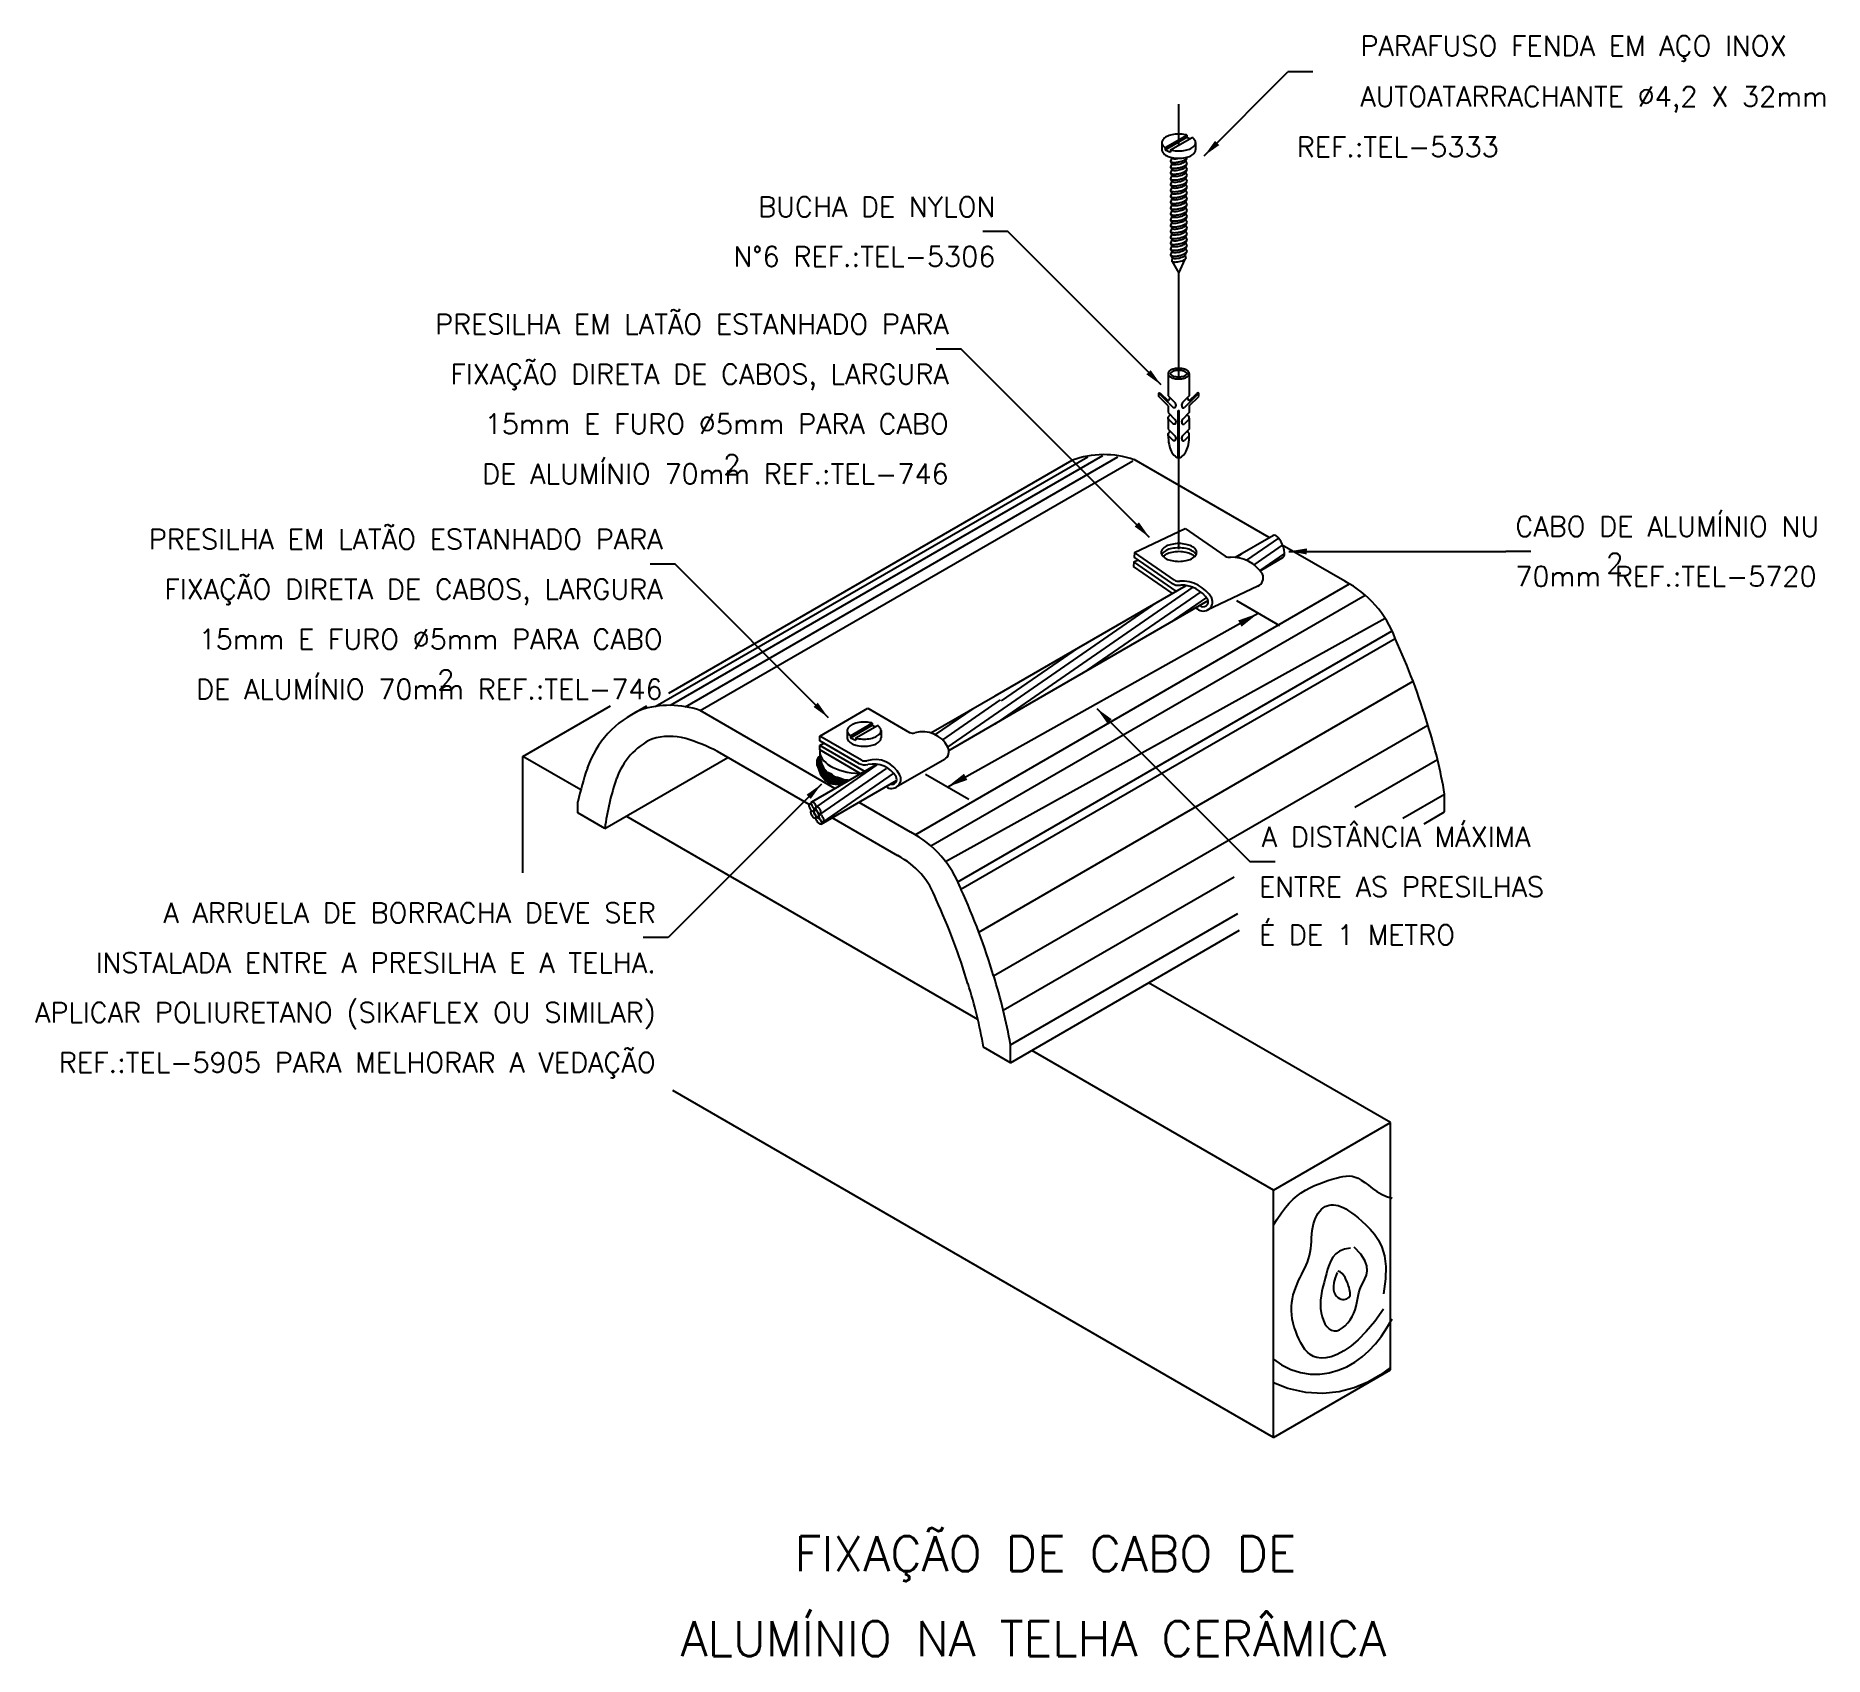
# Model space of a CAD drawing. Header units: millimetres. Extents: x -6504.3 to -6486.4, y -4723.3 to -4707.1.
import ezdxf
from ezdxf.enums import TextEntityAlignment as Align

# ---------------------------------------------------------------- set-up
doc = ezdxf.new("R2010")
doc.units = ezdxf.units.MM
doc.header["$LTSCALE"] = 10
doc.linetypes.add('DASHDOT', pattern=[1, 0.5, -0.25, 0, -0.25])
doc.layers.add('Termotécnica', color=7, linetype='Continuous')
doc.styles.add('r140', font='romans.shx')
doc.styles.add('r80', font='romans.shx')

msp = doc.modelspace()

# ---------------------------------------------------------------- texts
at = {"layer": 'Termotécnica', "color": 2, "style": 'r80'}
for s, p in [('PARAFUSO FENDA EM AÇO INOX', (-6486.787, -4707.32)), ('AUTOATARRACHANTE %%C4,2 X 32mm', (-6486.377, -4707.827)), ('BUCHA DE NYLON', (-6494.71, -4708.931)), ('N%%d6 REF.:TEL-5306', (-6494.709, -4709.429)), ('PRESILHA EM LATÃO ESTANHADO PARA', (-6495.177, -4710.106)), ('FIXAÇÃO DIRETA DE CABOS, LARGURA', (-6495.177, -4710.606)), ('15mm E FURO %%c5mm PARA CABO', (-6495.177, -4711.105)), ('DE ALUMÍNIO 70mm REF.:TEL-746', (-6495.177, -4711.605)), ('PRESILHA EM LATÃO ESTANHADO PARA', (-6498.042, -4712.259)), ('FIXAÇÃO DIRETA DE CABOS, LARGURA', (-6498.042, -4712.759)), ('15mm E FURO %%c5mm PARA CABO', (-6498.041, -4713.259)), ('DE ALUMÍNIO 70mm REF.:TEL-746', (-6498.042, -4713.76)), ('A ARRUELA DE BORRACHA DEVE SER', (-6498.111, -4715.997)), ('INSTALADA ENTRE A PRESILHA E A TELHA.', (-6498.111, -4716.497)), ('APLICAR POLIURETANO (SIKAFLEX OU SIMILAR)', (-6498.111, -4716.995)), ('REF.:TEL-5905 PARA MELHORAR A VEDAÇÃO', (-6498.111, -4717.496))]:
    msp.add_text(s, height=0.2, dxfattribs=at).set_placement(p, align=Align.RIGHT)
for s, p in [('REF.:TEL-5333', (-6491.693, -4708.332)), ('2', (-6497.433, -4711.512)), ('CABO DE ALUMÍNIO NU', (-6489.504, -4712.13)), ('70mm REF.:TEL-5720', (-6489.504, -4712.63)), ('2', (-6488.594, -4712.499)), ('2', (-6500.298, -4713.667)), ('A DISTÂNCIA MÁXIMA', (-6492.044, -4715.238)), ('ENTRE AS PRESILHAS', (-6492.071, -4715.737)), ('É DE 1 METRO', (-6492.071, -4716.219))]:
    msp.add_text(s, height=0.2, dxfattribs=at).set_placement(p)
at = {"layer": 'Termotécnica', "color": 5, "style": 'r140'}
for s, p in [(' FIXAÇÃO DE CABO DE', (-6494.329, -4722.592)), ('ALUMÍNIO NA TELHA CERÂMICA', (-6494.329, -4723.443))]:
    msp.add_text(s, height=0.35, dxfattribs=at).set_placement(p, align=Align.BOTTOM_CENTER)

# ---------------------------------------------------------------- linework, layer by layer
at = {"layer": 'Termotécnica', "color": 2}
for p, q in [((-6492.618, -4708.32), (-6491.78, -4707.482)), ((-6491.53, -4707.482), (-6491.78, -4707.482)), ((-6493.009, -4708.239), (-6492.792, -4708.114)), ((-6493.009, -4708.26), (-6492.792, -4708.135)), ((-6492.792, -4708.114), (-6492.792, -4708.135)), ((-6492.792, -4708.135), (-6492.759, -4708.15)), ((-6493.043, -4708.189), (-6493.043, -4708.261)), ((-6493.009, -4708.239), (-6493.009, -4708.26)), ((-6493.009, -4708.26), (-6492.956, -4708.284)), ((-6492.956, -4708.263), (-6492.739, -4708.138)), ((-6492.956, -4708.263), (-6492.956, -4708.284)), ((-6492.705, -4708.189), (-6492.705, -4708.261)), ((-6492.942, -4708.34), (-6492.957, -4708.375)), ((-6492.942, -4708.399), (-6492.957, -4708.434)), ((-6492.942, -4708.458), (-6492.957, -4708.492)), ((-6492.953, -4708.381), (-6492.942, -4708.399)), ((-6492.953, -4708.439), (-6492.942, -4708.458)), ((-6492.795, -4708.349), (-6492.807, -4708.37)), ((-6492.807, -4708.37), (-6492.792, -4708.399)), ((-6492.795, -4708.407), (-6492.807, -4708.429)), ((-6492.807, -4708.429), (-6492.792, -4708.457)), ((-6492.795, -4708.466), (-6492.807, -4708.488)), ((-6492.807, -4708.488), (-6492.792, -4708.516)), ((-6492.942, -4708.516), (-6492.957, -4708.551)), ((-6492.942, -4708.575), (-6492.957, -4708.61)), ((-6492.942, -4708.634), (-6492.957, -4708.668)), ((-6492.953, -4708.498), (-6492.942, -4708.516)), ((-6492.953, -4708.557), (-6492.942, -4708.575)), ((-6492.953, -4708.615), (-6492.942, -4708.634)), ((-6492.795, -4708.525), (-6492.807, -4708.546)), ((-6492.807, -4708.546), (-6492.792, -4708.575)), ((-6492.795, -4708.583), (-6492.807, -4708.605)), ((-6492.807, -4708.605), (-6492.792, -4708.633)), ((-6492.795, -4708.642), (-6492.807, -4708.664)), ((-6492.807, -4708.664), (-6492.792, -4708.692)), ((-6492.942, -4708.692), (-6492.957, -4708.727)), ((-6492.942, -4708.751), (-6492.957, -4708.786)), ((-6492.942, -4708.809), (-6492.957, -4708.844)), ((-6492.953, -4708.674), (-6492.942, -4708.692)), ((-6492.953, -4708.732), (-6492.942, -4708.751)), ((-6492.953, -4708.791), (-6492.942, -4708.809)), ((-6492.953, -4708.85), (-6492.942, -4708.868)), ((-6492.795, -4708.701), (-6492.807, -4708.722)), ((-6492.807, -4708.722), (-6492.792, -4708.751)), ((-6492.795, -4708.759), (-6492.807, -4708.781)), ((-6492.807, -4708.781), (-6492.792, -4708.809)), ((-6492.795, -4708.818), (-6492.807, -4708.84)), ((-6492.807, -4708.84), (-6492.792, -4708.868)), ((-6492.942, -4708.868), (-6492.957, -4708.903)), ((-6492.942, -4708.927), (-6492.957, -4708.962)), ((-6492.942, -4708.985), (-6492.957, -4709.02)), ((-6492.953, -4708.908), (-6492.942, -4708.927)), ((-6492.953, -4708.967), (-6492.942, -4708.985)), ((-6492.953, -4709.026), (-6492.942, -4709.044)), ((-6492.795, -4708.876), (-6492.807, -4708.898)), ((-6492.807, -4708.898), (-6492.792, -4708.927)), ((-6492.795, -4708.935), (-6492.807, -4708.957)), ((-6492.807, -4708.957), (-6492.792, -4708.985)), ((-6492.795, -4708.994), (-6492.807, -4709.015)), ((-6492.807, -4709.015), (-6492.792, -4709.044)), ((-6494.585, -4709.08), (-6494.835, -4709.08)), ((-6493.05, -4710.615), (-6494.585, -4709.08)), ((-6492.942, -4709.044), (-6492.957, -4709.079)), ((-6492.942, -4709.103), (-6492.957, -4709.137)), ((-6492.942, -4709.161), (-6492.957, -4709.196)), ((-6492.953, -4709.084), (-6492.942, -4709.103)), ((-6492.953, -4709.143), (-6492.942, -4709.161)), ((-6492.953, -4709.202), (-6492.942, -4709.22)), ((-6492.795, -4709.052), (-6492.807, -4709.074)), ((-6492.807, -4709.074), (-6492.792, -4709.102)), ((-6492.795, -4709.111), (-6492.807, -4709.133)), ((-6492.807, -4709.133), (-6492.792, -4709.161)), ((-6492.795, -4709.17), (-6492.807, -4709.191)), ((-6492.807, -4709.191), (-6492.792, -4709.22)), ((-6492.942, -4709.22), (-6492.957, -4709.255)), ((-6492.942, -4709.279), (-6492.957, -4709.313)), ((-6492.954, -4709.318), (-6492.942, -4709.339)), ((-6492.953, -4709.26), (-6492.942, -4709.279)), ((-6492.939, -4709.343), (-6492.944, -4709.374)), ((-6492.939, -4709.38), (-6492.874, -4709.496)), ((-6492.874, -4709.496), (-6492.811, -4709.357)), ((-6492.811, -4709.319), (-6492.803, -4709.345)), ((-6492.795, -4709.228), (-6492.807, -4709.25)), ((-6492.807, -4709.25), (-6492.792, -4709.278)), ((-6492.807, -4709.31), (-6492.797, -4709.289)), ((-6495.052, -4710.255), (-6495.302, -4710.255)), ((-6493.167, -4712.14), (-6495.052, -4710.255)), ((-6492.98, -4710.501), (-6492.98, -4710.725)), ((-6492.768, -4710.501), (-6492.768, -4710.725)), ((-6492.974, -4710.797), (-6493.074, -4710.697)), ((-6493.074, -4710.73), (-6493.074, -4710.697)), ((-6492.98, -4710.824), (-6493.074, -4710.73)), ((-6492.98, -4710.775), (-6493.055, -4710.699)), ((-6492.98, -4710.725), (-6492.914, -4710.791)), ((-6492.974, -4710.797), (-6492.931, -4710.84)), ((-6492.768, -4710.725), (-6492.835, -4710.791)), ((-6492.774, -4710.797), (-6492.817, -4710.84)), ((-6492.774, -4710.797), (-6492.674, -4710.697)), ((-6492.769, -4710.775), (-6492.693, -4710.699)), ((-6492.768, -4710.824), (-6492.674, -4710.73)), ((-6492.674, -4710.73), (-6492.674, -4710.697)), ((-6492.98, -4710.824), (-6492.98, -4710.891)), ((-6492.98, -4710.891), (-6492.912, -4710.959)), ((-6492.98, -4710.946), (-6492.98, -4711.056)), ((-6492.974, -4710.962), (-6492.931, -4711.005)), ((-6492.88, -4710.871), (-6492.868, -4710.871)), ((-6492.88, -4711.342), (-6492.88, -4710.871)), ((-6492.868, -4711.342), (-6492.868, -4710.871)), ((-6492.768, -4710.891), (-6492.837, -4710.959)), ((-6492.774, -4710.962), (-6492.817, -4711.005)), ((-6492.768, -4710.824), (-6492.768, -4710.891)), ((-6492.768, -4710.946), (-6492.768, -4711.056)), ((-6492.98, -4711.056), (-6492.912, -4711.125)), ((-6492.974, -4711.127), (-6492.931, -4711.17)), ((-6492.768, -4711.056), (-6492.837, -4711.125)), ((-6492.774, -4711.127), (-6492.817, -4711.17)), ((-6493.315, -4712.292), (-6492.808, -4712.052)), ((-6492.808, -4712.052), (-6492.41, -4712.328)), ((-6492.31, -4712.339), (-6491.926, -4712.118)), ((-6497.917, -4712.409), (-6498.167, -4712.409)), ((-6496.381, -4713.945), (-6497.917, -4712.409)), ((-6493.323, -4712.384), (-6493.327, -4712.431)), ((-6492.94, -4712.699), (-6493.327, -4712.431)), ((-6493.323, -4712.384), (-6493.281, -4712.365)), ((-6492.898, -4712.679), (-6493.323, -4712.384)), ((-6493.315, -4712.292), (-6493.319, -4712.338)), ((-6492.944, -4712.598), (-6493.319, -4712.338)), ((-6492.917, -4712.568), (-6493.315, -4712.292)), ((-6492.06, -4712.474), (-6491.832, -4712.342)), ((-6491.772, -4712.28), (-6489.6, -4712.28)), ((-6489.35, -4712.28), (-6489.6, -4712.28)), ((-6494.71, -4713.725), (-6492.799, -4712.622)), ((-6494.515, -4713.891), (-6492.579, -4712.773)), ((-6492.081, -4712.629), (-6492.589, -4712.869)), ((-6491.86, -4713.025), (-6492.293, -4712.775)), ((-6495.193, -4714.639), (-6492.077, -4712.9)), ((-6499.442, -4714.333), (-6498.564, -4713.826)), ((-6496.467, -4714.13), (-6495.985, -4713.851)), ((-6495.985, -4713.851), (-6495.569, -4714.092)), ((-6495.355, -4714.098), (-6494.71, -4713.725)), ((-6493.694, -4713.852), (-6492.158, -4715.388)), ((-6496.159, -4714.125), (-6495.942, -4714)), ((-6496.159, -4714.146), (-6495.942, -4714.02)), ((-6496.106, -4714.148), (-6495.889, -4714.023)), ((-6495.942, -4714), (-6495.942, -4714.02)), ((-6495.942, -4714.02), (-6495.909, -4714.035)), ((-6495.174, -4714.272), (-6494.515, -4713.891)), ((-6496.467, -4714.176), (-6496.467, -4714.13)), ((-6496.051, -4714.37), (-6496.467, -4714.13)), ((-6496.075, -4714.402), (-6496.467, -4714.176)), ((-6496.467, -4714.222), (-6496.427, -4714.199)), ((-6496.467, -4714.268), (-6496.467, -4714.222)), ((-6496.023, -4714.479), (-6496.467, -4714.222)), ((-6496.193, -4714.074), (-6496.193, -4714.146)), ((-6496.159, -4714.125), (-6496.159, -4714.146)), ((-6496.159, -4714.146), (-6496.106, -4714.169)), ((-6496.106, -4714.148), (-6496.106, -4714.169)), ((-6495.854, -4714.074), (-6495.854, -4714.146)), ((-6499.442, -4715.496), (-6499.442, -4714.333)), ((-6498.861, -4714.668), (-6499.442, -4714.333)), ((-6496.498, -4714.382), (-6496.498, -4714.418)), ((-6496.483, -4714.34), (-6496.492, -4714.357)), ((-6496.467, -4714.335), (-6496.483, -4714.34)), ((-6496.062, -4714.502), (-6496.467, -4714.268)), ((-6496.467, -4714.285), (-6496.467, -4714.359)), ((-6495.219, -4714.362), (-6495.702, -4714.641)), ((-6496.548, -4714.786), (-6495.907, -4714.417)), ((-6496.498, -4714.418), (-6496.48, -4714.456)), ((-6496.48, -4714.456), (-6496.461, -4714.512)), ((-6496.461, -4714.512), (-6496.408, -4714.576)), ((-6496.454, -4715.01), (-6495.699, -4714.575)), ((-6496.408, -4714.576), (-6496.367, -4714.603)), ((-6494.976, -4714.764), (-6495.409, -4714.514)), ((-6496.451, -4714.61), (-6497.986, -4716.146)), ((-6496.367, -4714.603), (-6496.315, -4714.61)), ((-6496.315, -4714.61), (-6496.251, -4714.611)), ((-6494.886, -4716.964), (-6498.407, -4714.931)), ((-6496.57, -4714.808), (-6496.551, -4714.797)), ((-6496.531, -4714.882), (-6496.525, -4714.879)), ((-6496.521, -4714.869), (-6496.504, -4714.859)), ((-6496.481, -4714.943), (-6496.474, -4714.938)), ((-6496.477, -4714.931), (-6496.476, -4714.93)), ((-6496.472, -4714.913), (-6496.462, -4714.908)), ((-6496.513, -4714.951), (-6496.505, -4714.947)), ((-6496.496, -4714.941), (-6496.494, -4714.94)), ((-6491.908, -4715.388), (-6492.158, -4715.388)), ((-6497.986, -4716.146), (-6498.236, -4716.146)), ((-6490.755, -4717.998), (-6493.177, -4716.6)), ((-6491.924, -4718.673), (-6494.346, -4717.275)), ((-6491.924, -4721.148), (-6497.938, -4717.677)), ((-6491.924, -4718.673), (-6490.755, -4717.998)), ((-6490.755, -4720.473), (-6490.755, -4717.998)), ((-6491.924, -4721.148), (-6491.924, -4718.673)), ((-6491.924, -4721.148), (-6490.755, -4720.473))]:
    msp.add_line(p, q, dxfattribs=at)
at = {"layer": 'Termotécnica', "color": 1, "linetype": 'DASHDOT'}
for p, q in [((-6492.874, -4708.216), (-6492.874, -4707.806)), ((-6492.874, -4710.526), (-6492.874, -4709.496)), ((-6492.874, -4712.257), (-6492.874, -4710.871))]:
    msp.add_line(p, q, dxfattribs=at)
at = {"layer": 'Termotécnica', "color": 1}
for p, q in [((-6498.114, -4713.833), (-6493.784, -4711.333)), ((-6497.963, -4713.821), (-6493.633, -4711.321)), ((-6497.812, -4713.835), (-6493.482, -4711.335)), ((-6497.665, -4713.873), (-6493.335, -4711.373)), ((-6491.874, -4712.147), (-6492.197, -4712.369)), ((-6491.838, -4712.219), (-6492.121, -4712.414)), ((-6492.221, -4712.288), (-6492.297, -4712.341)), ((-6491.815, -4712.301), (-6492.062, -4712.471)), ((-6495.511, -4715.116), (-6491.163, -4712.606)), ((-6495.355, -4715.228), (-6491.008, -4712.718)), ((-6492.732, -4712.64), (-6494.716, -4714.008)), ((-6492.654, -4712.684), (-6493.842, -4713.503)), ((-6492.597, -4712.742), (-6492.968, -4712.998)), ((-6495.208, -4715.384), (-6490.808, -4712.949)), ((-6493.095, -4712.793), (-6494.593, -4713.825)), ((-6495.085, -4715.587), (-6490.738, -4713.077)), ((-6495.054, -4715.662), (-6490.707, -4713.152)), ((-6493.88, -4713.246), (-6494.65, -4713.777)), ((-6494.875, -4716.09), (-6490.527, -4713.58)), ((-6494.936, -4713.856), (-6495.311, -4714.114)), ((-6494.662, -4713.767), (-6495.239, -4714.165)), ((-6494.591, -4713.826), (-6495.186, -4714.236)), ((-6494.727, -4716.529), (-6490.379, -4714.019)), ((-6496.467, -4714.349), (-6496.498, -4714.374)), ((-6496.467, -4714.351), (-6496.498, -4714.377)), ((-6496.467, -4714.354), (-6496.498, -4714.38)), ((-6496.467, -4714.357), (-6496.498, -4714.383)), ((-6496.466, -4714.359), (-6496.498, -4714.386)), ((-6496.465, -4714.361), (-6496.498, -4714.389)), ((-6496.464, -4714.363), (-6496.498, -4714.392)), ((-6496.463, -4714.365), (-6496.498, -4714.394)), ((-6496.462, -4714.367), (-6496.498, -4714.397)), ((-6496.461, -4714.369), (-6496.498, -4714.4)), ((-6496.46, -4714.371), (-6496.498, -4714.403)), ((-6496.459, -4714.373), (-6496.498, -4714.406)), ((-6496.458, -4714.375), (-6496.498, -4714.409)), ((-6496.457, -4714.377), (-6496.498, -4714.411)), ((-6496.456, -4714.379), (-6496.498, -4714.414)), ((-6496.455, -4714.381), (-6496.498, -4714.417)), ((-6496.454, -4714.383), (-6496.498, -4714.419)), ((-6496.467, -4714.346), (-6496.497, -4714.371)), ((-6496.453, -4714.385), (-6496.497, -4714.421)), ((-6496.467, -4714.343), (-6496.496, -4714.367)), ((-6496.453, -4714.388), (-6496.496, -4714.423)), ((-6496.467, -4714.34), (-6496.495, -4714.363)), ((-6496.452, -4714.39), (-6496.495, -4714.425)), ((-6496.452, -4714.393), (-6496.494, -4714.427)), ((-6496.467, -4714.337), (-6496.493, -4714.359)), ((-6496.452, -4714.395), (-6496.493, -4714.429)), ((-6496.451, -4714.398), (-6496.492, -4714.431)), ((-6496.451, -4714.4), (-6496.491, -4714.433)), ((-6496.468, -4714.335), (-6496.49, -4714.354)), ((-6496.474, -4714.337), (-6496.487, -4714.348)), ((-6496.48, -4714.339), (-6496.484, -4714.343)), ((-6491.112, -4714.84), (-6490.284, -4714.362)), ((-6495.895, -4714.418), (-6496.497, -4714.833)), ((-6496.451, -4714.403), (-6496.49, -4714.435)), ((-6496.45, -4714.405), (-6496.489, -4714.437)), ((-6496.449, -4714.407), (-6496.488, -4714.439)), ((-6496.448, -4714.409), (-6496.487, -4714.441)), ((-6496.447, -4714.411), (-6496.486, -4714.443)), ((-6496.446, -4714.413), (-6496.485, -4714.445)), ((-6496.445, -4714.415), (-6496.484, -4714.447)), ((-6496.444, -4714.417), (-6496.483, -4714.449)), ((-6496.443, -4714.419), (-6496.482, -4714.451)), ((-6496.442, -4714.421), (-6496.481, -4714.453)), ((-6496.442, -4714.423), (-6496.48, -4714.455)), ((-6496.441, -4714.425), (-6496.479, -4714.457)), ((-6496.44, -4714.427), (-6496.478, -4714.46)), ((-6496.439, -4714.43), (-6496.478, -4714.462)), ((-6496.438, -4714.432), (-6496.477, -4714.464)), ((-6496.437, -4714.434), (-6496.476, -4714.466)), ((-6496.436, -4714.436), (-6496.475, -4714.468)), ((-6496.435, -4714.438), (-6496.475, -4714.471)), ((-6496.434, -4714.44), (-6496.474, -4714.473)), ((-6496.433, -4714.442), (-6496.473, -4714.475)), ((-6496.432, -4714.444), (-6496.472, -4714.477)), ((-6496.431, -4714.446), (-6496.472, -4714.479)), ((-6496.429, -4714.447), (-6496.471, -4714.482)), ((-6496.428, -4714.449), (-6496.47, -4714.484)), ((-6496.427, -4714.451), (-6496.469, -4714.486)), ((-6496.425, -4714.452), (-6496.469, -4714.488)), ((-6496.424, -4714.454), (-6496.468, -4714.49)), ((-6496.423, -4714.456), (-6496.467, -4714.493)), ((-6496.421, -4714.457), (-6496.466, -4714.495)), ((-6496.42, -4714.459), (-6496.466, -4714.497)), ((-6496.419, -4714.461), (-6496.465, -4714.499)), ((-6496.417, -4714.463), (-6496.464, -4714.501)), ((-6496.416, -4714.464), (-6496.463, -4714.504)), ((-6496.415, -4714.466), (-6496.463, -4714.506)), ((-6496.413, -4714.468), (-6496.462, -4714.508)), ((-6496.412, -4714.469), (-6496.461, -4714.51)), ((-6495.802, -4714.452), (-6496.46, -4714.906)), ((-6496.41, -4714.471), (-6496.46, -4714.512)), ((-6496.409, -4714.473), (-6496.459, -4714.514)), ((-6496.407, -4714.474), (-6496.458, -4714.516)), ((-6496.406, -4714.476), (-6496.456, -4714.517)), ((-6496.405, -4714.478), (-6496.455, -4714.519)), ((-6496.403, -4714.479), (-6496.453, -4714.521)), ((-6496.402, -4714.481), (-6496.452, -4714.522)), ((-6496.4, -4714.482), (-6496.451, -4714.524)), ((-6496.399, -4714.484), (-6496.449, -4714.526)), ((-6496.398, -4714.486), (-6496.448, -4714.527)), ((-6496.396, -4714.487), (-6496.446, -4714.529)), ((-6496.395, -4714.489), (-6496.445, -4714.531)), ((-6496.393, -4714.491), (-6496.444, -4714.532)), ((-6496.392, -4714.492), (-6496.442, -4714.534)), ((-6496.389, -4714.493), (-6496.441, -4714.536)), ((-6496.386, -4714.493), (-6496.44, -4714.537)), ((-6496.383, -4714.493), (-6496.438, -4714.539)), ((-6496.379, -4714.493), (-6496.437, -4714.541)), ((-6496.377, -4714.494), (-6496.435, -4714.542)), ((-6496.375, -4714.495), (-6496.434, -4714.544)), ((-6495.732, -4714.504), (-6496.434, -4714.988)), ((-6496.373, -4714.496), (-6496.433, -4714.546)), ((-6496.371, -4714.498), (-6496.431, -4714.547)), ((-6496.369, -4714.499), (-6496.43, -4714.549)), ((-6496.367, -4714.5), (-6496.428, -4714.551)), ((-6496.365, -4714.501), (-6496.427, -4714.552)), ((-6496.362, -4714.502), (-6496.426, -4714.554)), ((-6496.36, -4714.503), (-6496.424, -4714.556)), ((-6496.358, -4714.504), (-6496.423, -4714.558)), ((-6496.356, -4714.505), (-6496.422, -4714.559)), ((-6496.354, -4714.506), (-6496.42, -4714.561)), ((-6496.352, -4714.507), (-6496.419, -4714.563)), ((-6496.35, -4714.509), (-6496.417, -4714.564)), ((-6496.349, -4714.51), (-6496.416, -4714.566)), ((-6496.347, -4714.512), (-6496.415, -4714.568)), ((-6496.346, -4714.513), (-6496.413, -4714.569)), ((-6496.344, -4714.515), (-6496.412, -4714.571)), ((-6496.343, -4714.516), (-6496.41, -4714.573)), ((-6496.341, -4714.518), (-6496.409, -4714.574)), ((-6496.34, -4714.52), (-6496.408, -4714.576)), ((-6496.338, -4714.521), (-6496.406, -4714.577)), ((-6496.337, -4714.523), (-6496.404, -4714.578)), ((-6496.335, -4714.524), (-6496.402, -4714.58)), ((-6496.333, -4714.525), (-6496.4, -4714.581)), ((-6496.331, -4714.527), (-6496.398, -4714.582)), ((-6496.329, -4714.528), (-6496.396, -4714.583)), ((-6496.327, -4714.529), (-6496.394, -4714.585)), ((-6496.325, -4714.53), (-6496.392, -4714.586)), ((-6496.323, -4714.532), (-6496.391, -4714.587)), ((-6496.321, -4714.533), (-6496.389, -4714.588)), ((-6496.32, -4714.534), (-6496.387, -4714.59)), ((-6496.318, -4714.535), (-6496.385, -4714.591)), ((-6496.315, -4714.536), (-6496.383, -4714.592)), ((-6496.313, -4714.537), (-6496.381, -4714.593)), ((-6496.31, -4714.537), (-6496.379, -4714.595)), ((-6496.307, -4714.538), (-6496.377, -4714.596)), ((-6496.304, -4714.538), (-6496.375, -4714.597)), ((-6496.301, -4714.539), (-6496.374, -4714.598)), ((-6496.298, -4714.539), (-6496.372, -4714.6)), ((-6496.295, -4714.539), (-6496.37, -4714.601)), ((-6496.293, -4714.54), (-6496.368, -4714.602)), ((-6496.29, -4714.54), (-6496.366, -4714.603)), ((-6496.287, -4714.541), (-6496.363, -4714.603)), ((-6496.284, -4714.541), (-6496.36, -4714.604)), ((-6496.281, -4714.542), (-6496.357, -4714.604)), ((-6496.279, -4714.543), (-6496.354, -4714.605)), ((-6496.277, -4714.544), (-6496.351, -4714.605)), ((-6496.274, -4714.544), (-6496.348, -4714.605)), ((-6496.272, -4714.545), (-6496.345, -4714.606)), ((-6496.27, -4714.546), (-6496.342, -4714.606)), ((-6496.268, -4714.547), (-6496.339, -4714.607)), ((-6496.265, -4714.548), (-6496.336, -4714.607)), ((-6496.263, -4714.549), (-6496.333, -4714.607)), ((-6496.261, -4714.55), (-6496.33, -4714.608)), ((-6496.259, -4714.551), (-6496.327, -4714.608)), ((-6496.256, -4714.552), (-6496.324, -4714.609)), ((-6496.254, -4714.553), (-6496.322, -4714.609)), ((-6496.252, -4714.554), (-6496.319, -4714.609)), ((-6496.25, -4714.555), (-6496.316, -4714.61)), ((-6496.247, -4714.556), (-6496.312, -4714.61)), ((-6496.245, -4714.557), (-6496.309, -4714.61)), ((-6496.242, -4714.558), (-6496.306, -4714.61)), ((-6496.24, -4714.559), (-6496.302, -4714.61)), ((-6496.238, -4714.559), (-6496.299, -4714.61)), ((-6496.235, -4714.56), (-6496.296, -4714.61)), ((-6496.233, -4714.561), (-6496.292, -4714.61)), ((-6496.231, -4714.562), (-6496.289, -4714.61)), ((-6496.228, -4714.563), (-6496.286, -4714.61)), ((-6496.226, -4714.564), (-6496.282, -4714.61)), ((-6496.224, -4714.565), (-6496.279, -4714.61)), ((-6496.221, -4714.566), (-6496.276, -4714.61)), ((-6496.219, -4714.566), (-6496.272, -4714.61)), ((-6496.216, -4714.567), (-6496.269, -4714.61)), ((-6496.213, -4714.567), (-6496.265, -4714.611)), ((-6496.209, -4714.567), (-6496.262, -4714.611)), ((-6496.206, -4714.567), (-6496.259, -4714.611)), ((-6496.202, -4714.567), (-6496.255, -4714.611)), ((-6496.199, -4714.567), (-6496.252, -4714.611)), ((-6496.196, -4714.567), (-6496.244, -4714.607)), ((-6496.192, -4714.567), (-6496.233, -4714.6)), ((-6496.189, -4714.567), (-6496.221, -4714.594)), ((-6496.186, -4714.567), (-6496.21, -4714.587)), ((-6496.184, -4714.568), (-6496.199, -4714.581)), ((-6496.182, -4714.57), (-6496.188, -4714.574)), ((-6490.629, -4714.951), (-6490.212, -4714.709)), ((-6494.631, -4716.871), (-6492.32, -4715.537)), ((-6494.559, -4717.219), (-6492.282, -4715.904))]:
    msp.add_line(p, q, dxfattribs=at)
at = {"layer": 'Termotécnica', "color": 3}
for p, q in [((-6497.98, -4713.7), (-6493.941, -4711.368)), ((-6491.968, -4712.142), (-6493.32, -4711.362)), ((-6491.211, -4712.58), (-6491.838, -4712.218)), ((-6498.349, -4713.913), (-6498.2, -4713.827)), ((-6496.316, -4714.652), (-6497.665, -4713.873)), ((-6498.62, -4715.053), (-6497.389, -4714.343)), ((-6496.574, -4714.814), (-6497.491, -4714.284)), ((-6490.212, -4714.888), (-6490.212, -4714.709)), ((-6498.889, -4714.898), (-6498.889, -4714.786)), ((-6498.62, -4715.053), (-6498.889, -4714.898)), ((-6495.558, -4715.09), (-6496.074, -4714.792)), ((-6490.418, -4715.007), (-6490.212, -4714.888)), ((-6495.687, -4715.326), (-6496.344, -4714.947)), ((-6494.559, -4717.398), (-6492.264, -4716.073)), ((-6494.559, -4717.398), (-6494.828, -4717.243)), ((-6494.559, -4717.398), (-6494.559, -4717.219))]:
    msp.add_line(p, q, dxfattribs=at)
at = {"layer": 'Termotécnica', "color": 2}
for points in [[(-6492.792, -4708.114, 0.016409), (-6492.805, -4708.111, 0.051099), (-6492.874, -4708.104, 0.051099), (-6492.942, -4708.111, 0.064948), (-6492.994, -4708.129, 0.104203), (-6493.033, -4708.16, 0.174705), (-6493.043, -4708.189, 0.174705), (-6493.033, -4708.217, 0.06738), (-6493.009, -4708.239, 0.064948)], [(-6493.043, -4708.261, 0.174705), (-6493.033, -4708.289, 0.104203), (-6492.994, -4708.321, 0.064948), (-6492.942, -4708.338, 0.051099), (-6492.874, -4708.345, 0.051099), (-6492.805, -4708.338, 0.064948), (-6492.754, -4708.321, 0.104203), (-6492.715, -4708.289, 0.174705), (-6492.705, -4708.261, 0.174705)], [(-6492.956, -4708.263, 0.016409), (-6492.942, -4708.266, 0.051099), (-6492.874, -4708.273, 0.051099), (-6492.805, -4708.266, 0.064948), (-6492.754, -4708.248, 0.104203), (-6492.715, -4708.217, 0.174705), (-6492.705, -4708.189, 0.174705)], [(-6492.705, -4708.189, 0.174705), (-6492.715, -4708.16, 0.06738), (-6492.739, -4708.138, 0.064948)], [(-6492.98, -4710.775, -0.122515), (-6492.974, -4710.763, -0.074458), (-6492.957, -4710.748, -0.064948)], [(-6492.769, -4710.775, 0.122515), (-6492.775, -4710.763, 0.074458), (-6492.792, -4710.748, 0.064948)], [(-6492.98, -4710.946, -0.174705), (-6492.974, -4710.928, -0.074458), (-6492.957, -4710.913, -0.064948)], [(-6492.974, -4710.964, -0.174705), (-6492.98, -4710.946, -0.174705)], [(-6492.974, -4710.962, -0.021127), (-6492.976, -4710.961, -0.170198)], [(-6492.768, -4710.946, 0.174705), (-6492.775, -4710.928, 0.074458), (-6492.792, -4710.913, 0.064948)], [(-6492.775, -4710.964, 0.174705), (-6492.768, -4710.946, 0.174705)], [(-6492.774, -4710.962, 0.021127), (-6492.773, -4710.961, 0.170198)], [(-6492.98, -4711.111, -0.174705), (-6492.974, -4711.093, -0.074458), (-6492.957, -4711.078, -0.064948)], [(-6492.98, -4711.108, 0.005298), (-6492.98, -4711.118, 0.048405), (-6492.971, -4711.209, 0.062165), (-6492.949, -4711.276, 0.102796), (-6492.91, -4711.329, 0.153617), (-6492.88, -4711.342, 0.181773)], [(-6492.976, -4711.126, -0.138405), (-6492.98, -4711.111, -0.174705)], [(-6492.974, -4711.127, -0.021127), (-6492.976, -4711.126, -0.170198)], [(-6492.868, -4711.342, 0.153617), (-6492.839, -4711.329, 0.102796), (-6492.799, -4711.276, 0.062165), (-6492.777, -4711.209, 0.048405), (-6492.768, -4711.118, 0.005298), (-6492.768, -4711.108, 0.062165)], [(-6492.768, -4711.111, 0.174705), (-6492.775, -4711.093, 0.074458), (-6492.792, -4711.078, 0.064948)], [(-6492.775, -4711.129, 0.174705), (-6492.768, -4711.111, 0.174705)], [(-6492.774, -4711.127, 0.021127), (-6492.773, -4711.126, 0.170198)], [(-6492.699, -4712.313, 0.056274), (-6492.705, -4712.304, 0.104203), (-6492.746, -4712.271, 0.064948), (-6492.8, -4712.252, 0.051099), (-6492.872, -4712.245, 0.051099), (-6492.944, -4712.252, 0.064948), (-6492.998, -4712.271, 0.104203), (-6493.039, -4712.304, 0.056274), (-6493.045, -4712.313, 0.174705)], [(-6492.714, -4712.332, 0.076612), (-6492.746, -4712.309, 0.064948), (-6492.8, -4712.291, 0.051099), (-6492.872, -4712.283, 0.051099), (-6492.944, -4712.291, 0.064948), (-6492.998, -4712.309, 0.076612), (-6493.029, -4712.332, 0.056274)], [(-6495.942, -4714, 0.016409), (-6495.955, -4713.996, 0.051099), (-6496.024, -4713.989, 0.051099), (-6496.092, -4713.996, 0.064948), (-6496.143, -4714.014, 0.104203), (-6496.183, -4714.045, 0.174705), (-6496.193, -4714.074, 0.174705), (-6496.183, -4714.103, 0.06738), (-6496.159, -4714.125, 0.064948)], [(-6495.854, -4714.074, 0.174705), (-6495.865, -4714.045, 0.06738), (-6495.889, -4714.023, 0.064948)], [(-6496.193, -4714.146, 0.174705), (-6496.183, -4714.175, 0.104203), (-6496.143, -4714.206, 0.064948), (-6496.092, -4714.224, 0.051099), (-6496.024, -4714.231, 0.051099), (-6495.955, -4714.224, 0.064948), (-6495.904, -4714.206, 0.104203), (-6495.865, -4714.175, 0.174705), (-6495.854, -4714.146, 0.174705)], [(-6496.106, -4714.148, 0.016409), (-6496.092, -4714.152, 0.051099), (-6496.024, -4714.159, 0.051099), (-6495.955, -4714.152, 0.064948), (-6495.904, -4714.134, 0.104203), (-6495.865, -4714.103, 0.174705), (-6495.854, -4714.074, 0.174705)], [(-6496.531, -4714.882, -0.207457), (-6496.537, -4714.883, -0.095933), (-6496.547, -4714.877, -0.052726), (-6496.556, -4714.867, -0.039847), (-6496.565, -4714.853, -0.039847), (-6496.572, -4714.837, -0.052726), (-6496.575, -4714.824, -0.095933), (-6496.574, -4714.812, -0.207457), (-6496.57, -4714.808, -0.207457), (-6496.564, -4714.808, -0.095933), (-6496.554, -4714.813, -0.052726), (-6496.545, -4714.823, -0.001764), (-6496.545, -4714.824, -0.039847)], [(-6496.513, -4714.951, -0.207457), (-6496.519, -4714.952, -0.095933), (-6496.529, -4714.946, -0.052726), (-6496.538, -4714.936, -0.039847), (-6496.547, -4714.921, -0.039847), (-6496.553, -4714.906, -0.052726), (-6496.556, -4714.893, -0.095933), (-6496.555, -4714.881, -0.207457), (-6496.552, -4714.877, -0.130458), (-6496.548, -4714.876, -0.095933)], [(-6496.508, -4714.86, -0.207457), (-6496.514, -4714.86, -0.095933), (-6496.524, -4714.854, -0.052726), (-6496.533, -4714.845, -0.039847), (-6496.542, -4714.83, -0.039847), (-6496.548, -4714.814, -0.052726), (-6496.551, -4714.802, -0.095933), (-6496.55, -4714.79, -0.207457), (-6496.547, -4714.786, -0.207457), (-6496.541, -4714.785, -0.095933), (-6496.531, -4714.791, -0.052726), (-6496.522, -4714.801, -0.039847), (-6496.513, -4714.815, -0.039847), (-6496.506, -4714.831, -0.027092), (-6496.505, -4714.838, -0.095933)], [(-6496.535, -4714.883, -0.049151), (-6496.527, -4714.892, -0.039847), (-6496.518, -4714.907, -0.039847), (-6496.511, -4714.922, -0.052726), (-6496.508, -4714.935, -0.095933), (-6496.509, -4714.947, -0.207457), (-6496.513, -4714.951, -0.207457)], [(-6496.533, -4714.844, -0.023019), (-6496.53, -4714.853, -0.052726), (-6496.527, -4714.866, -0.095933), (-6496.528, -4714.878, -0.207457), (-6496.531, -4714.882, -0.207457)], [(-6496.505, -4714.856, -0.1939), (-6496.508, -4714.86, -0.207457)]]:
    msp.add_lwpolyline(points, format="xyb", dxfattribs=at)
at = {"layer": 'Termotécnica', "color": 1}
for points in [[(-6492.957, -4708.375, 0.24548), (-6492.951, -4708.381, 0.082009), (-6492.929, -4708.387, 0.04047), (-6492.904, -4708.387, 0.029714), (-6492.869, -4708.381, 0.029714), (-6492.836, -4708.372, 0.04047), (-6492.813, -4708.362, 0.082009), (-6492.794, -4708.348, 0.24548), (-6492.792, -4708.34, 0.24548)], [(-6492.957, -4708.434, 0.24548), (-6492.951, -4708.44, 0.082009), (-6492.929, -4708.445, 0.04047), (-6492.904, -4708.445, 0.029714), (-6492.869, -4708.44, 0.029714), (-6492.836, -4708.431, 0.04047), (-6492.813, -4708.421, 0.082009), (-6492.794, -4708.407, 0.24548), (-6492.792, -4708.399, 0.24548)], [(-6492.957, -4708.492, 0.24548), (-6492.951, -4708.499, 0.082009), (-6492.929, -4708.504, 0.04047), (-6492.904, -4708.504, 0.029714), (-6492.869, -4708.499, 0.029714), (-6492.836, -4708.489, 0.04047), (-6492.813, -4708.479, 0.082009), (-6492.794, -4708.465, 0.24548), (-6492.792, -4708.457, 0.24548)], [(-6492.942, -4708.34, 0.24548), (-6492.937, -4708.346, 0.082009), (-6492.919, -4708.35, 0.04047), (-6492.898, -4708.35, 0.029714), (-6492.87, -4708.345, 0.000336), (-6492.87, -4708.345, 0.04047)], [(-6492.942, -4708.399, 0.24548), (-6492.937, -4708.404, 0.082009), (-6492.919, -4708.409, 0.04047), (-6492.898, -4708.408, 0.029714), (-6492.87, -4708.404, 0.029714), (-6492.843, -4708.397, 0.04047), (-6492.824, -4708.388, 0.082009), (-6492.809, -4708.377, 0.24548), (-6492.807, -4708.37, 0.24548)], [(-6492.942, -4708.458, 0.24548), (-6492.937, -4708.463, 0.082009), (-6492.919, -4708.467, 0.04047), (-6492.898, -4708.467, 0.029714), (-6492.87, -4708.463, 0.029714), (-6492.843, -4708.455, 0.04047), (-6492.824, -4708.447, 0.082009), (-6492.809, -4708.435, 0.24548), (-6492.807, -4708.429, 0.24548)], [(-6492.942, -4708.516, 0.24548), (-6492.937, -4708.521, 0.082009), (-6492.919, -4708.526, 0.04047), (-6492.898, -4708.526, 0.029714), (-6492.87, -4708.521, 0.029714), (-6492.843, -4708.514, 0.04047), (-6492.824, -4708.506, 0.082009), (-6492.809, -4708.494, 0.24548), (-6492.807, -4708.488, 0.24548)], [(-6492.957, -4708.551, 0.24548), (-6492.951, -4708.557, 0.082009), (-6492.929, -4708.563, 0.04047), (-6492.904, -4708.562, 0.029714), (-6492.869, -4708.557, 0.029714), (-6492.836, -4708.548, 0.04047), (-6492.813, -4708.538, 0.082009), (-6492.794, -4708.524, 0.24548), (-6492.792, -4708.516, 0.24548)], [(-6492.957, -4708.61, 0.24548), (-6492.951, -4708.616, 0.082009), (-6492.929, -4708.621, 0.04047), (-6492.904, -4708.621, 0.029714), (-6492.869, -4708.616, 0.029714), (-6492.836, -4708.607, 0.04047), (-6492.813, -4708.597, 0.082009), (-6492.794, -4708.583, 0.24548), (-6492.792, -4708.575, 0.24548)], [(-6492.957, -4708.668, 0.24548), (-6492.951, -4708.675, 0.082009), (-6492.929, -4708.68, 0.04047), (-6492.904, -4708.68, 0.029714), (-6492.869, -4708.675, 0.029714), (-6492.836, -4708.665, 0.04047), (-6492.813, -4708.655, 0.082009), (-6492.794, -4708.641, 0.24548), (-6492.792, -4708.633, 0.24548)], [(-6492.942, -4708.575, 0.24548), (-6492.937, -4708.58, 0.082009), (-6492.919, -4708.584, 0.04047), (-6492.898, -4708.584, 0.029714), (-6492.87, -4708.58, 0.029714), (-6492.843, -4708.573, 0.04047), (-6492.824, -4708.564, 0.082009), (-6492.809, -4708.553, 0.24548), (-6492.807, -4708.546, 0.24548)], [(-6492.942, -4708.634, 0.24548), (-6492.937, -4708.639, 0.082009), (-6492.919, -4708.643, 0.04047), (-6492.898, -4708.643, 0.029714), (-6492.87, -4708.639, 0.029714), (-6492.843, -4708.631, 0.04047), (-6492.824, -4708.623, 0.082009), (-6492.809, -4708.611, 0.24548), (-6492.807, -4708.605, 0.24548)], [(-6492.942, -4708.692, 0.24548), (-6492.937, -4708.697, 0.082009), (-6492.919, -4708.702, 0.04047), (-6492.898, -4708.702, 0.029714), (-6492.87, -4708.697, 0.029714), (-6492.843, -4708.69, 0.04047), (-6492.824, -4708.682, 0.082009), (-6492.809, -4708.67, 0.24548), (-6492.807, -4708.664, 0.24548)], [(-6492.957, -4708.727, 0.24548), (-6492.951, -4708.733, 0.082009), (-6492.929, -4708.739, 0.04047), (-6492.904, -4708.738, 0.029714), (-6492.869, -4708.733, 0.029714), (-6492.836, -4708.724, 0.04047), (-6492.813, -4708.714, 0.082009), (-6492.794, -4708.7, 0.24548), (-6492.792, -4708.692, 0.24548)], [(-6492.957, -4708.786, 0.24548), (-6492.951, -4708.792, 0.082009), (-6492.929, -4708.797, 0.04047), (-6492.904, -4708.797, 0.029714), (-6492.869, -4708.792, 0.029714), (-6492.836, -4708.783, 0.04047), (-6492.813, -4708.773, 0.082009), (-6492.794, -4708.758, 0.24548), (-6492.792, -4708.751, 0.24548)], [(-6492.957, -4708.844, 0.24548), (-6492.951, -4708.851, 0.082009), (-6492.929, -4708.856, 0.04047), (-6492.904, -4708.856, 0.029714), (-6492.869, -4708.85, 0.029714), (-6492.836, -4708.841, 0.04047), (-6492.813, -4708.831, 0.082009), (-6492.794, -4708.817, 0.24548), (-6492.792, -4708.809, 0.24548)], [(-6492.942, -4708.751, 0.24548), (-6492.937, -4708.756, 0.082009), (-6492.919, -4708.76, 0.04047), (-6492.898, -4708.76, 0.029714), (-6492.87, -4708.756, 0.029714), (-6492.843, -4708.748, 0.04047), (-6492.824, -4708.74, 0.082009), (-6492.809, -4708.729, 0.24548), (-6492.807, -4708.722, 0.24548)], [(-6492.942, -4708.809, 0.24548), (-6492.937, -4708.815, 0.082009), (-6492.919, -4708.819, 0.04047), (-6492.898, -4708.819, 0.029714), (-6492.87, -4708.815, 0.029714), (-6492.843, -4708.807, 0.04047), (-6492.824, -4708.799, 0.082009), (-6492.809, -4708.787, 0.24548), (-6492.807, -4708.781, 0.24548)], [(-6492.942, -4708.868, 0.24548), (-6492.937, -4708.873, 0.082009), (-6492.919, -4708.878, 0.04047), (-6492.898, -4708.877, 0.029714), (-6492.87, -4708.873, 0.029714), (-6492.843, -4708.866, 0.04047), (-6492.824, -4708.857, 0.082009), (-6492.809, -4708.846, 0.24548), (-6492.807, -4708.84, 0.24548)], [(-6492.957, -4708.903, 0.24548), (-6492.951, -4708.909, 0.082009), (-6492.929, -4708.915, 0.04047), (-6492.904, -4708.914, 0.029714), (-6492.869, -4708.909, 0.029714), (-6492.836, -4708.9, 0.04047), (-6492.813, -4708.89, 0.082009), (-6492.794, -4708.876, 0.24548), (-6492.792, -4708.868, 0.24548)], [(-6492.957, -4708.962, 0.24548), (-6492.951, -4708.968, 0.082009), (-6492.929, -4708.973, 0.04047), (-6492.904, -4708.973, 0.029714), (-6492.869, -4708.968, 0.029714), (-6492.836, -4708.959, 0.04047), (-6492.813, -4708.948, 0.082009), (-6492.794, -4708.934, 0.24548), (-6492.792, -4708.927, 0.24548)], [(-6492.957, -4709.02, 0.24548), (-6492.951, -4709.026, 0.082009), (-6492.929, -4709.032, 0.04047), (-6492.904, -4709.032, 0.029714), (-6492.869, -4709.026, 0.029714), (-6492.836, -4709.017, 0.04047), (-6492.813, -4709.007, 0.082009), (-6492.794, -4708.993, 0.24548), (-6492.792, -4708.985, 0.24548)], [(-6492.942, -4708.927, 0.24548), (-6492.937, -4708.932, 0.082009), (-6492.919, -4708.936, 0.04047), (-6492.898, -4708.936, 0.029714), (-6492.87, -4708.932, 0.029714), (-6492.843, -4708.924, 0.04047), (-6492.824, -4708.916, 0.082009), (-6492.809, -4708.905, 0.24548), (-6492.807, -4708.898, 0.24548)], [(-6492.942, -4708.985, 0.24548), (-6492.937, -4708.991, 0.082009), (-6492.919, -4708.995, 0.04047), (-6492.898, -4708.995, 0.029714), (-6492.87, -4708.99, 0.029714), (-6492.843, -4708.983, 0.04047), (-6492.824, -4708.975, 0.082009), (-6492.809, -4708.963, 0.24548), (-6492.807, -4708.957, 0.24548)], [(-6492.942, -4709.044, 0.24548), (-6492.937, -4709.049, 0.082009), (-6492.919, -4709.054, 0.04047), (-6492.898, -4709.053, 0.029714), (-6492.87, -4709.049, 0.029714), (-6492.843, -4709.042, 0.04047), (-6492.824, -4709.033, 0.082009), (-6492.809, -4709.022, 0.24548), (-6492.807, -4709.015, 0.24548)], [(-6492.957, -4709.079, 0.24548), (-6492.951, -4709.085, 0.082009), (-6492.929, -4709.09, 0.04047), (-6492.904, -4709.09, 0.029714), (-6492.869, -4709.085, 0.029714), (-6492.836, -4709.076, 0.04047), (-6492.813, -4709.066, 0.082009), (-6492.794, -4709.052, 0.24548), (-6492.792, -4709.044, 0.24548)], [(-6492.957, -4709.137, 0.24548), (-6492.951, -4709.144, 0.082009), (-6492.929, -4709.149, 0.04047), (-6492.904, -4709.149, 0.029714), (-6492.869, -4709.144, 0.029714), (-6492.836, -4709.134, 0.04047), (-6492.813, -4709.124, 0.082009), (-6492.794, -4709.11, 0.24548), (-6492.792, -4709.102, 0.24548)], [(-6492.957, -4709.196, 0.24548), (-6492.951, -4709.202, 0.082009), (-6492.929, -4709.208, 0.04047), (-6492.904, -4709.207, 0.029714), (-6492.869, -4709.202, 0.029714), (-6492.836, -4709.193, 0.04047), (-6492.813, -4709.183, 0.082009), (-6492.794, -4709.169, 0.24548), (-6492.792, -4709.161, 0.24548)], [(-6492.942, -4709.103, 0.24548), (-6492.937, -4709.108, 0.082009), (-6492.919, -4709.112, 0.04047), (-6492.898, -4709.112, 0.029714), (-6492.87, -4709.108, 0.029714), (-6492.843, -4709.1, 0.04047), (-6492.824, -4709.092, 0.082009), (-6492.809, -4709.08, 0.24548), (-6492.807, -4709.074, 0.24548)], [(-6492.942, -4709.161, 0.24548), (-6492.937, -4709.166, 0.082009), (-6492.919, -4709.171, 0.04047), (-6492.898, -4709.171, 0.029714), (-6492.87, -4709.166, 0.029714), (-6492.843, -4709.159, 0.04047), (-6492.824, -4709.151, 0.082009), (-6492.809, -4709.139, 0.24548), (-6492.807, -4709.133, 0.24548)], [(-6492.942, -4709.22, 0.24548), (-6492.937, -4709.225, 0.082009), (-6492.919, -4709.229, 0.04047), (-6492.898, -4709.229, 0.029714), (-6492.87, -4709.225, 0.029714), (-6492.843, -4709.218, 0.04047), (-6492.824, -4709.209, 0.082009), (-6492.809, -4709.198, 0.24548), (-6492.807, -4709.191, 0.24548)], [(-6492.957, -4709.255, 0.24548), (-6492.951, -4709.261, 0.082009), (-6492.929, -4709.266, 0.04047), (-6492.904, -4709.266, 0.029714), (-6492.869, -4709.261, 0.029714), (-6492.836, -4709.252, 0.04047), (-6492.813, -4709.242, 0.082009), (-6492.794, -4709.228, 0.24548), (-6492.792, -4709.22, 0.24548)], [(-6492.957, -4709.313, 0.24548), (-6492.951, -4709.32, 0.082009), (-6492.929, -4709.325, 0.04047), (-6492.904, -4709.325, 0.029714), (-6492.869, -4709.32, 0.029714), (-6492.836, -4709.31, 0.04047), (-6492.813, -4709.3, 0.082009), (-6492.794, -4709.286, 0.24548), (-6492.792, -4709.278, 0.24548)], [(-6492.944, -4709.374, 0.24548), (-6492.94, -4709.38, 0.082009), (-6492.92, -4709.384, 0.04047), (-6492.899, -4709.384, 0.029714), (-6492.869, -4709.38, 0.029714), (-6492.841, -4709.372, 0.04047), (-6492.821, -4709.363, 0.082009), (-6492.805, -4709.351, 0.24548), (-6492.803, -4709.345, 0.24548)], [(-6492.942, -4709.279, 0.24548), (-6492.937, -4709.284, 0.082009), (-6492.919, -4709.288, 0.04047), (-6492.898, -4709.288, 0.029714), (-6492.87, -4709.284, 0.029714), (-6492.843, -4709.276, 0.04047), (-6492.824, -4709.268, 0.082009), (-6492.809, -4709.256, 0.24548), (-6492.807, -4709.25, 0.24548)], [(-6492.942, -4709.339, 0.24548), (-6492.937, -4709.344, 0.082009), (-6492.919, -4709.348, 0.04047), (-6492.898, -4709.348, 0.029714), (-6492.87, -4709.344, 0.029714), (-6492.843, -4709.336, 0.04047), (-6492.824, -4709.328, 0.082009), (-6492.809, -4709.317, 0.24548), (-6492.807, -4709.31, 0.24548)]]:
    msp.add_lwpolyline(points, format="xyb", dxfattribs=at)
at = {"layer": 'Termotécnica', "color": 2}
for points in [[(-6492.768, -4710.501, 0.174705), (-6492.775, -4710.483, 0.104203), (-6492.799, -4710.464, 0.064948), (-6492.831, -4710.453, 0.051099), (-6492.874, -4710.448, 0.051099), (-6492.917, -4710.453, 0.064948), (-6492.949, -4710.464, 0.104203), (-6492.974, -4710.483, 0.174705), (-6492.98, -4710.501, 0.174705), (-6492.974, -4710.519, 0.104203), (-6492.949, -4710.538, 0.064948), (-6492.917, -4710.55, 0.051099), (-6492.874, -4710.554, 0.051099), (-6492.831, -4710.55, 0.064948), (-6492.799, -4710.538, 0.104203), (-6492.775, -4710.519, 0.174705)], [(-6492.79, -4710.501, 0.174705), (-6492.791, -4710.497, 0.104203), (-6492.809, -4710.483, 0.064948), (-6492.836, -4710.473, 0.051099), (-6492.874, -4710.469, 0.051099), (-6492.913, -4710.473, 0.064948), (-6492.94, -4710.483, 0.104203), (-6492.957, -4710.497, 0.174705), (-6492.959, -4710.501, 0.174705), (-6492.957, -4710.505, 0.104203), (-6492.94, -4710.52, 0.064948), (-6492.913, -4710.529, 0.051099), (-6492.874, -4710.533, 0.051099), (-6492.836, -4710.529, 0.064948), (-6492.809, -4710.52, 0.104203), (-6492.791, -4710.505, 0.174705)], [(-6492.694, -4712.291, 0.174705), (-6492.705, -4712.261, 0.104203), (-6492.746, -4712.228, 0.064948), (-6492.8, -4712.21, 0.051099), (-6492.872, -4712.202, 0.051099), (-6492.944, -4712.21, 0.064948), (-6492.998, -4712.228, 0.104203), (-6493.039, -4712.261, 0.174705), (-6493.05, -4712.291, 0.174705), (-6493.039, -4712.321, 0.104203), (-6492.998, -4712.354, 0.064948), (-6492.944, -4712.373, 0.051099), (-6492.872, -4712.38, 0.051099), (-6492.8, -4712.373, 0.064948), (-6492.746, -4712.354, 0.104203), (-6492.705, -4712.321, 0.174705)], [(-6496.482, -4714.943, -0.207457), (-6496.488, -4714.943, -0.095933), (-6496.498, -4714.937, -0.052726), (-6496.507, -4714.928, -0.039847), (-6496.516, -4714.913, -0.039847), (-6496.523, -4714.898, -0.052726), (-6496.525, -4714.885, -0.095933), (-6496.524, -4714.873, -0.207457), (-6496.521, -4714.869, -0.207457), (-6496.515, -4714.868, -0.095933), (-6496.505, -4714.874, -0.052726), (-6496.496, -4714.884, -0.039847), (-6496.487, -4714.898, -0.039847), (-6496.48, -4714.914, -0.052726), (-6496.478, -4714.927, -0.095933), (-6496.479, -4714.939, -0.207457)], [(-6496.463, -4714.908, -0.207457), (-6496.468, -4714.908, -0.095933), (-6496.478, -4714.902, -0.052726), (-6496.487, -4714.893, -0.039847), (-6496.496, -4714.878, -0.039847), (-6496.503, -4714.862, -0.052726), (-6496.506, -4714.85, -0.095933), (-6496.505, -4714.838, -0.207457), (-6496.501, -4714.833, -0.207457), (-6496.495, -4714.833, -0.095933), (-6496.485, -4714.839, -0.052726), (-6496.476, -4714.849, -0.039847), (-6496.467, -4714.863, -0.039847), (-6496.461, -4714.879, -0.052726), (-6496.458, -4714.892, -0.095933), (-6496.459, -4714.903, -0.207457)], [(-6496.433, -4714.987, -0.207457), (-6496.438, -4714.988, -0.095933), (-6496.449, -4714.982, -0.052726), (-6496.457, -4714.972, -0.039847), (-6496.466, -4714.957, -0.039847), (-6496.473, -4714.942, -0.052726), (-6496.476, -4714.929, -0.095933), (-6496.475, -4714.917, -0.207457), (-6496.471, -4714.913, -0.207457), (-6496.466, -4714.912, -0.095933), (-6496.455, -4714.918, -0.052726), (-6496.447, -4714.928, -0.039847), (-6496.438, -4714.943, -0.039847), (-6496.431, -4714.958, -0.052726), (-6496.428, -4714.971, -0.095933), (-6496.429, -4714.983, -0.207457)], [(-6496.454, -4715.01, -0.207457), (-6496.459, -4715.012, -0.095933), (-6496.47, -4715.007, -0.052726), (-6496.48, -4714.999, -0.039847), (-6496.491, -4714.986, -0.039847), (-6496.5, -4714.971, -0.052726), (-6496.505, -4714.959, -0.095933), (-6496.505, -4714.947, -0.207457), (-6496.502, -4714.942, -0.207457), (-6496.497, -4714.941, -0.095933), (-6496.486, -4714.946, -0.052726), (-6496.476, -4714.954, -0.039847), (-6496.465, -4714.967, -0.039847), (-6496.456, -4714.982, -0.052726), (-6496.451, -4714.994, -0.095933), (-6496.451, -4715.005, -0.207457)]]:
    msp.add_lwpolyline(points, format="xyb", close=True, dxfattribs=at)
for points in [[(-6493.074, -4710.697), (-6493.069, -4710.695), (-6493.062, -4710.696), (-6493.055, -4710.699)], [(-6492.914, -4710.791), (-6492.912, -4710.793), (-6492.911, -4710.795), (-6492.91, -4710.797), (-6492.909, -4710.798), (-6492.908, -4710.8), (-6492.908, -4710.801), (-6492.907, -4710.802), (-6492.907, -4710.803), (-6492.906, -4710.804), (-6492.906, -4710.805), (-6492.906, -4710.806), (-6492.905, -4710.807), (-6492.905, -4710.808), (-6492.905, -4710.808), (-6492.905, -4710.809), (-6492.905, -4710.81), (-6492.904, -4710.811), (-6492.904, -4710.812), (-6492.904, -4710.813), (-6492.904, -4710.814), (-6492.904, -4710.815), (-6492.904, -4710.815), (-6492.904, -4710.816), (-6492.904, -4710.817), (-6492.904, -4710.818), (-6492.904, -4710.819), (-6492.904, -4710.82), (-6492.904, -4710.821), (-6492.904, -4710.822), (-6492.905, -4710.823), (-6492.905, -4710.824), (-6492.905, -4710.825), (-6492.905, -4710.826), (-6492.905, -4710.827), (-6492.905, -4710.828), (-6492.905, -4710.829), (-6492.906, -4710.83), (-6492.906, -4710.831), (-6492.906, -4710.832), (-6492.906, -4710.833), (-6492.907, -4710.833), (-6492.907, -4710.834), (-6492.907, -4710.835), (-6492.908, -4710.836), (-6492.908, -4710.836), (-6492.908, -4710.837), (-6492.909, -4710.838), (-6492.909, -4710.838), (-6492.909, -4710.839), (-6492.91, -4710.839), (-6492.91, -4710.84), (-6492.911, -4710.84), (-6492.911, -4710.84), (-6492.912, -4710.841), (-6492.912, -4710.841), (-6492.913, -4710.841), (-6492.913, -4710.841), (-6492.914, -4710.842), (-6492.915, -4710.842), (-6492.915, -4710.842), (-6492.916, -4710.842), (-6492.917, -4710.842), (-6492.917, -4710.842), (-6492.918, -4710.842), (-6492.919, -4710.842), (-6492.92, -4710.842), (-6492.922, -4710.842), (-6492.923, -4710.842), (-6492.925, -4710.842), (-6492.927, -4710.842), (-6492.929, -4710.841), (-6492.931, -4710.84)], [(-6492.835, -4710.791), (-6492.836, -4710.793), (-6492.838, -4710.795), (-6492.839, -4710.797), (-6492.839, -4710.798), (-6492.84, -4710.8), (-6492.841, -4710.801), (-6492.841, -4710.802), (-6492.842, -4710.803), (-6492.842, -4710.804), (-6492.843, -4710.805), (-6492.843, -4710.806), (-6492.843, -4710.807), (-6492.843, -4710.808), (-6492.844, -4710.808), (-6492.844, -4710.809), (-6492.844, -4710.81), (-6492.844, -4710.811), (-6492.844, -4710.812), (-6492.844, -4710.813), (-6492.844, -4710.814), (-6492.845, -4710.815), (-6492.845, -4710.815), (-6492.845, -4710.816), (-6492.845, -4710.817), (-6492.845, -4710.818), (-6492.844, -4710.819), (-6492.844, -4710.82), (-6492.844, -4710.821), (-6492.844, -4710.822), (-6492.844, -4710.823), (-6492.844, -4710.824), (-6492.844, -4710.825), (-6492.844, -4710.826), (-6492.843, -4710.827), (-6492.843, -4710.828), (-6492.843, -4710.829), (-6492.843, -4710.83), (-6492.843, -4710.831), (-6492.843, -4710.832), (-6492.842, -4710.833), (-6492.842, -4710.833), (-6492.842, -4710.834), (-6492.841, -4710.835), (-6492.841, -4710.836), (-6492.841, -4710.836), (-6492.84, -4710.837), (-6492.84, -4710.838), (-6492.84, -4710.838), (-6492.839, -4710.839), (-6492.839, -4710.839), (-6492.838, -4710.84), (-6492.838, -4710.84), (-6492.837, -4710.84), (-6492.837, -4710.841), (-6492.836, -4710.841), (-6492.836, -4710.841), (-6492.835, -4710.841), (-6492.835, -4710.842), (-6492.834, -4710.842), (-6492.833, -4710.842), (-6492.833, -4710.842), (-6492.832, -4710.842), (-6492.831, -4710.842), (-6492.83, -4710.842), (-6492.829, -4710.842), (-6492.828, -4710.842), (-6492.827, -4710.842), (-6492.825, -4710.842), (-6492.824, -4710.842), (-6492.822, -4710.842), (-6492.82, -4710.841), (-6492.817, -4710.84)], [(-6492.674, -4710.697), (-6492.679, -4710.695), (-6492.686, -4710.696), (-6492.693, -4710.699)], [(-6492.914, -4710.956), (-6492.912, -4710.958), (-6492.911, -4710.96), (-6492.91, -4710.962), (-6492.909, -4710.964), (-6492.908, -4710.965), (-6492.908, -4710.966), (-6492.907, -4710.967), (-6492.907, -4710.969), (-6492.906, -4710.97), (-6492.906, -4710.97), (-6492.906, -4710.971), (-6492.905, -4710.972), (-6492.905, -4710.973), (-6492.905, -4710.974), (-6492.905, -4710.975), (-6492.905, -4710.975), (-6492.904, -4710.976), (-6492.904, -4710.977), (-6492.904, -4710.978), (-6492.904, -4710.979), (-6492.904, -4710.98), (-6492.904, -4710.981), (-6492.904, -4710.982), (-6492.904, -4710.983), (-6492.904, -4710.984), (-6492.904, -4710.985), (-6492.904, -4710.986), (-6492.904, -4710.987), (-6492.904, -4710.988), (-6492.905, -4710.989), (-6492.905, -4710.99), (-6492.905, -4710.991), (-6492.905, -4710.992), (-6492.905, -4710.993), (-6492.905, -4710.994), (-6492.905, -4710.994), (-6492.906, -4710.995), (-6492.906, -4710.996), (-6492.906, -4710.997), (-6492.906, -4710.998), (-6492.907, -4710.999), (-6492.907, -4710.999), (-6492.907, -4711), (-6492.908, -4711.001), (-6492.908, -4711.002), (-6492.908, -4711.002), (-6492.909, -4711.003), (-6492.909, -4711.004), (-6492.909, -4711.004), (-6492.91, -4711.005), (-6492.91, -4711.005), (-6492.911, -4711.005), (-6492.911, -4711.006), (-6492.912, -4711.006), (-6492.912, -4711.006), (-6492.913, -4711.007), (-6492.913, -4711.007), (-6492.914, -4711.007), (-6492.915, -4711.007), (-6492.915, -4711.007), (-6492.916, -4711.007), (-6492.917, -4711.007), (-6492.917, -4711.008), (-6492.918, -4711.008), (-6492.919, -4711.008), (-6492.92, -4711.008), (-6492.922, -4711.008), (-6492.923, -4711.008), (-6492.925, -4711.007), (-6492.927, -4711.007), (-6492.929, -4711.006), (-6492.931, -4711.005)], [(-6492.835, -4710.956), (-6492.836, -4710.958), (-6492.838, -4710.96), (-6492.839, -4710.962), (-6492.839, -4710.964), (-6492.84, -4710.965), (-6492.841, -4710.966), (-6492.841, -4710.967), (-6492.842, -4710.969), (-6492.842, -4710.97), (-6492.843, -4710.97), (-6492.843, -4710.971), (-6492.843, -4710.972), (-6492.843, -4710.973), (-6492.844, -4710.974), (-6492.844, -4710.975), (-6492.844, -4710.975), (-6492.844, -4710.976), (-6492.844, -4710.977), (-6492.844, -4710.978), (-6492.844, -4710.979), (-6492.845, -4710.98), (-6492.845, -4710.981), (-6492.845, -4710.982), (-6492.845, -4710.983), (-6492.845, -4710.984), (-6492.844, -4710.985), (-6492.844, -4710.986), (-6492.844, -4710.987), (-6492.844, -4710.988), (-6492.844, -4710.989), (-6492.844, -4710.99), (-6492.844, -4710.991), (-6492.844, -4710.992), (-6492.843, -4710.993), (-6492.843, -4710.994), (-6492.843, -4710.994), (-6492.843, -4710.995), (-6492.843, -4710.996), (-6492.843, -4710.997), (-6492.842, -4710.998), (-6492.842, -4710.999), (-6492.842, -4710.999), (-6492.841, -4711), (-6492.841, -4711.001), (-6492.841, -4711.002), (-6492.84, -4711.002), (-6492.84, -4711.003), (-6492.84, -4711.004), (-6492.839, -4711.004), (-6492.839, -4711.005), (-6492.838, -4711.005), (-6492.838, -4711.005), (-6492.837, -4711.006), (-6492.837, -4711.006), (-6492.836, -4711.006), (-6492.836, -4711.007), (-6492.835, -4711.007), (-6492.835, -4711.007), (-6492.834, -4711.007), (-6492.833, -4711.007), (-6492.833, -4711.007), (-6492.832, -4711.007), (-6492.831, -4711.008), (-6492.83, -4711.008), (-6492.829, -4711.008), (-6492.828, -4711.008), (-6492.827, -4711.008), (-6492.825, -4711.008), (-6492.824, -4711.007), (-6492.822, -4711.007), (-6492.82, -4711.006), (-6492.817, -4711.005)], [(-6492.914, -4711.122), (-6492.912, -4711.124), (-6492.911, -4711.126), (-6492.91, -4711.127), (-6492.909, -4711.129), (-6492.908, -4711.13), (-6492.908, -4711.132), (-6492.907, -4711.133), (-6492.907, -4711.134), (-6492.906, -4711.135), (-6492.906, -4711.136), (-6492.906, -4711.137), (-6492.905, -4711.137), (-6492.905, -4711.138), (-6492.905, -4711.139), (-6492.905, -4711.14), (-6492.905, -4711.141), (-6492.904, -4711.141), (-6492.904, -4711.142), (-6492.904, -4711.143), (-6492.904, -4711.144), (-6492.904, -4711.145), (-6492.904, -4711.146), (-6492.904, -4711.147), (-6492.904, -4711.148), (-6492.904, -4711.149), (-6492.904, -4711.15), (-6492.904, -4711.151), (-6492.904, -4711.152), (-6492.904, -4711.153), (-6492.905, -4711.154), (-6492.905, -4711.155), (-6492.905, -4711.156), (-6492.905, -4711.157), (-6492.905, -4711.158), (-6492.905, -4711.159), (-6492.905, -4711.16), (-6492.906, -4711.161), (-6492.906, -4711.161), (-6492.906, -4711.162), (-6492.906, -4711.163), (-6492.907, -4711.164), (-6492.907, -4711.165), (-6492.907, -4711.165), (-6492.908, -4711.166), (-6492.908, -4711.167), (-6492.908, -4711.168), (-6492.909, -4711.168), (-6492.909, -4711.169), (-6492.909, -4711.169), (-6492.91, -4711.17), (-6492.91, -4711.17), (-6492.911, -4711.171), (-6492.911, -4711.171), (-6492.912, -4711.171), (-6492.912, -4711.172), (-6492.913, -4711.172), (-6492.913, -4711.172), (-6492.914, -4711.172), (-6492.915, -4711.172), (-6492.915, -4711.172), (-6492.916, -4711.173), (-6492.917, -4711.173), (-6492.917, -4711.173), (-6492.918, -4711.173), (-6492.919, -4711.173), (-6492.92, -4711.173), (-6492.922, -4711.173), (-6492.923, -4711.173), (-6492.925, -4711.173), (-6492.927, -4711.172), (-6492.929, -4711.171), (-6492.931, -4711.17)], [(-6492.835, -4711.122), (-6492.836, -4711.124), (-6492.838, -4711.126), (-6492.839, -4711.127), (-6492.839, -4711.129), (-6492.84, -4711.13), (-6492.841, -4711.132), (-6492.841, -4711.133), (-6492.842, -4711.134), (-6492.842, -4711.135), (-6492.843, -4711.136), (-6492.843, -4711.137), (-6492.843, -4711.137), (-6492.843, -4711.138), (-6492.844, -4711.139), (-6492.844, -4711.14), (-6492.844, -4711.141), (-6492.844, -4711.141), (-6492.844, -4711.142), (-6492.844, -4711.143), (-6492.844, -4711.144), (-6492.845, -4711.145), (-6492.845, -4711.146), (-6492.845, -4711.147), (-6492.845, -4711.148), (-6492.845, -4711.149), (-6492.844, -4711.15), (-6492.844, -4711.151), (-6492.844, -4711.152), (-6492.844, -4711.153), (-6492.844, -4711.154), (-6492.844, -4711.155), (-6492.844, -4711.156), (-6492.844, -4711.157), (-6492.843, -4711.158), (-6492.843, -4711.159), (-6492.843, -4711.16), (-6492.843, -4711.161), (-6492.843, -4711.161), (-6492.843, -4711.162), (-6492.842, -4711.163), (-6492.842, -4711.164), (-6492.842, -4711.165), (-6492.841, -4711.165), (-6492.841, -4711.166), (-6492.841, -4711.167), (-6492.84, -4711.168), (-6492.84, -4711.168), (-6492.84, -4711.169), (-6492.839, -4711.169), (-6492.839, -4711.17), (-6492.838, -4711.17), (-6492.838, -4711.171), (-6492.837, -4711.171), (-6492.837, -4711.171), (-6492.836, -4711.172), (-6492.836, -4711.172), (-6492.835, -4711.172), (-6492.835, -4711.172), (-6492.834, -4711.172), (-6492.833, -4711.172), (-6492.833, -4711.173), (-6492.832, -4711.173), (-6492.831, -4711.173), (-6492.83, -4711.173), (-6492.829, -4711.173), (-6492.828, -4711.173), (-6492.827, -4711.173), (-6492.825, -4711.173), (-6492.824, -4711.173), (-6492.822, -4711.172), (-6492.82, -4711.171), (-6492.817, -4711.17)], [(-6496.467, -4714.358), (-6496.453, -4714.385), (-6496.451, -4714.403), (-6496.441, -4714.424), (-6496.432, -4714.445), (-6496.413, -4714.468), (-6496.391, -4714.493), (-6496.38, -4714.493), (-6496.351, -4714.507), (-6496.336, -4714.523), (-6496.316, -4714.536), (-6496.281, -4714.542), (-6496.251, -4714.554), (-6496.218, -4714.567), (-6496.186, -4714.567), (-6496.181, -4714.571)]]:
    msp.add_lwpolyline(points, dxfattribs=at)
at = {"layer": 'Termotécnica', "color": 1}
for points in [[(-6491.924, -4719.02), (-6491.888, -4718.963), (-6491.846, -4718.901), (-6491.806, -4718.848), (-6491.767, -4718.803), (-6491.728, -4718.764), (-6491.689, -4718.73), (-6491.648, -4718.701), (-6491.605, -4718.674), (-6491.56, -4718.65), (-6491.515, -4718.628), (-6491.469, -4718.609), (-6491.424, -4718.592), (-6491.38, -4718.577), (-6491.338, -4718.564), (-6491.299, -4718.553), (-6491.263, -4718.543), (-6491.23, -4718.536), (-6491.198, -4718.532), (-6491.168, -4718.531), (-6491.139, -4718.534), (-6491.109, -4718.542), (-6491.078, -4718.555), (-6491.046, -4718.573), (-6491.011, -4718.597), (-6490.974, -4718.625), (-6490.934, -4718.656), (-6490.891, -4718.686), (-6490.844, -4718.713), (-6490.793, -4718.737), (-6490.738, -4718.754)], [(-6490.825, -4719.864), (-6490.912, -4719.987), (-6490.996, -4720.088), (-6491.076, -4720.17), (-6491.152, -4720.235), (-6491.222, -4720.283), (-6491.288, -4720.318), (-6491.348, -4720.341), (-6491.401, -4720.353), (-6491.449, -4720.355), (-6491.49, -4720.35), (-6491.526, -4720.338), (-6491.558, -4720.319), (-6491.585, -4720.295), (-6491.61, -4720.267), (-6491.631, -4720.235), (-6491.651, -4720.2), (-6491.67, -4720.163), (-6491.688, -4720.125), (-6491.703, -4720.085), (-6491.717, -4720.045), (-6491.728, -4720.004), (-6491.737, -4719.962), (-6491.743, -4719.921), (-6491.746, -4719.88), (-6491.745, -4719.839), (-6491.742, -4719.799), (-6491.735, -4719.76), (-6491.727, -4719.721), (-6491.716, -4719.684), (-6491.703, -4719.648), (-6491.689, -4719.613), (-6491.674, -4719.579), (-6491.659, -4719.547), (-6491.643, -4719.515), (-6491.627, -4719.485), (-6491.611, -4719.454), (-6491.597, -4719.424), (-6491.584, -4719.393), (-6491.573, -4719.361), (-6491.563, -4719.328), (-6491.557, -4719.294), (-6491.552, -4719.259), (-6491.548, -4719.223), (-6491.546, -4719.186), (-6491.543, -4719.149), (-6491.54, -4719.113), (-6491.537, -4719.078), (-6491.531, -4719.045), (-6491.524, -4719.012), (-6491.515, -4718.982), (-6491.504, -4718.954), (-6491.491, -4718.928), (-6491.477, -4718.905), (-6491.461, -4718.884), (-6491.444, -4718.865), (-6491.427, -4718.85), (-6491.408, -4718.838), (-6491.388, -4718.829), (-6491.368, -4718.823), (-6491.347, -4718.82), (-6491.325, -4718.82), (-6491.302, -4718.823), (-6491.278, -4718.828), (-6491.253, -4718.837), (-6491.228, -4718.848), (-6491.201, -4718.862), (-6491.173, -4718.879), (-6491.143, -4718.9), (-6491.111, -4718.924), (-6491.077, -4718.952), (-6491.04, -4718.985), (-6491, -4719.022), (-6490.957, -4719.064), (-6490.914, -4719.113), (-6490.874, -4719.173), (-6490.84, -4719.244), (-6490.815, -4719.331), (-6490.802, -4719.436), (-6490.804, -4719.561), (-6490.825, -4719.71)], [(-6491.153, -4719.254), (-6491.214, -4719.265), (-6491.263, -4719.285), (-6491.301, -4719.312), (-6491.33, -4719.344), (-6491.352, -4719.381), (-6491.369, -4719.422), (-6491.383, -4719.465), (-6491.395, -4719.509), (-6491.407, -4719.554), (-6491.419, -4719.598), (-6491.43, -4719.642), (-6491.44, -4719.686), (-6491.448, -4719.73), (-6491.453, -4719.773), (-6491.455, -4719.816), (-6491.454, -4719.858), (-6491.448, -4719.9), (-6491.439, -4719.94), (-6491.426, -4719.977), (-6491.41, -4720.011), (-6491.39, -4720.039), (-6491.369, -4720.061), (-6491.345, -4720.076), (-6491.319, -4720.083), (-6491.291, -4720.081), (-6491.263, -4720.07), (-6491.235, -4720.053), (-6491.207, -4720.03), (-6491.181, -4720.002), (-6491.157, -4719.971), (-6491.137, -4719.938), (-6491.12, -4719.904), (-6491.107, -4719.87), (-6491.097, -4719.836), (-6491.09, -4719.802), (-6491.084, -4719.769), (-6491.078, -4719.735), (-6491.07, -4719.701), (-6491.06, -4719.667), (-6491.046, -4719.633), (-6491.028, -4719.598), (-6491.009, -4719.562), (-6490.994, -4719.523), (-6490.986, -4719.48), (-6490.991, -4719.432), (-6491.011, -4719.377), (-6491.051, -4719.315), (-6491.117, -4719.245)], [(-6491.289, -4719.496), (-6491.309, -4719.55), (-6491.32, -4719.597), (-6491.325, -4719.637), (-6491.324, -4719.67), (-6491.318, -4719.697), (-6491.308, -4719.719), (-6491.295, -4719.736), (-6491.281, -4719.749), (-6491.265, -4719.758), (-6491.249, -4719.764), (-6491.234, -4719.767), (-6491.218, -4719.768), (-6491.204, -4719.765), (-6491.191, -4719.761), (-6491.18, -4719.755), (-6491.17, -4719.747), (-6491.164, -4719.738), (-6491.159, -4719.727), (-6491.157, -4719.715), (-6491.158, -4719.701), (-6491.16, -4719.685), (-6491.164, -4719.667), (-6491.169, -4719.647), (-6491.177, -4719.624), (-6491.185, -4719.599), (-6491.196, -4719.573), (-6491.208, -4719.548), (-6491.223, -4719.525), (-6491.239, -4719.506), (-6491.259, -4719.492), (-6491.282, -4719.485)], [(-6491.924, -4720.366), (-6491.846, -4720.422), (-6491.752, -4720.469), (-6491.655, -4720.499), (-6491.558, -4720.514), (-6491.462, -4720.514), (-6491.368, -4720.501), (-6491.278, -4720.476), (-6491.192, -4720.441), (-6491.112, -4720.396), (-6491.038, -4720.343), (-6490.969, -4720.281), (-6490.905, -4720.211), (-6490.845, -4720.135), (-6490.789, -4720.051), (-6490.737, -4719.961)], [(-6490.755, -4720.448), (-6490.855, -4720.523), (-6490.981, -4720.596), (-6491.119, -4720.653), (-6491.269, -4720.692), (-6491.43, -4720.709), (-6491.602, -4720.698), (-6491.783, -4720.658), (-6491.924, -4720.603)]]:
    msp.add_lwpolyline(points, dxfattribs=at)
at = {"layer": 'Termotécnica', "color": 3}
for centre, radius, start, end in [((-6493.622, -4712.237), 0.925, 70.9662, 110.1872), ((-6491.705, -4713.523), 1.065, 20.3837, 62.3315), ((-6496.517, -4715.842), 6.402, 16.54, 24.8437), ((-6497.97, -4714.743), 0.922, 70.7187, 108.4472), ((-6497.856, -4714.776), 0.994, 114.0641, 160.8192), ((-6495.428, -4715.612), 5.294, 9.8206, 17.5108), ((-6497.856, -4714.776), 0.683, 115.3623, 160.8192), ((-6497.969, -4714.747), 0.615, 74.9511, 106.9961), ((-6498.345, -4715.904), 1.831, 62.2137, 72.9975), ((-6496.125, -4715.378), 2.826, 160.8192, 167.909), ((-6496.125, -4715.378), 2.516, 160.8192, 172.58), ((-6496.052, -4716.033), 1.065, 20.3837, 62.3315), ((-6496.052, -4716.033), 0.796, 19.6758, 62.6971), ((-6500.864, -4718.352), 6.133, 16.5187, 24.9476), ((-6500.864, -4718.352), 6.402, 16.54, 24.8437), ((-6499.775, -4718.122), 5.294, 9.8206, 17.5108), ((-6499.775, -4718.122), 5.025, 10.0808, 17.5368)]:
    msp.add_arc(centre, radius, start, end, dxfattribs=at)
at = {"layer": 'Termotécnica', "color": 2}
for centre, radius, start, end in [((-6492.369, -4712.259), 0.08, 239.6493, 279.6319), ((-6492.346, -4712.705), 0.367, 32.3119, 91.6014), ((-6492.875, -4712.498), 0.122, 235.27, 279.6319), ((-6492.877, -4712.499), 0.08, 239.6493, 279.6319), ((-6492.846, -4712.931), 0.354, 31.0218, 92.8914), ((-6492.121, -4712.545), 0.0931, 295.27, 22.7619), ((-6492.849, -4712.936), 0.318, 32.5839, 90.9637), ((-6492.629, -4712.784), 0.0931, 219.4402, 22.7619), ((-6492.629, -4712.784), 0.0512, 227.3484, 22.7619), ((-6495.535, -4714.02), 0.0794, 244.3786, 284.3612), ((-6495.436, -4714.369), 0.283, 27.1459, 106.226), ((-6496.448, -4714.382), 0.05, 150.2551, 180), ((-6496.015, -4714.297), 0.121, 239.9993, 284.3612), ((-6496.017, -4714.299), 0.0794, 244.3786, 284.3612), ((-6495.914, -4714.638), 0.275, 25.7533, 107.6186), ((-6495.266, -4714.282), 0.0923, 299.9993, 27.4912), ((-6495.926, -4714.665), 0.257, 29.7267, 103.2795), ((-6495.748, -4714.561), 0.0923, 233.3038, 27.4912), ((-6495.748, -4714.561), 0.0508, 255.9955, 27.4912)]:
    msp.add_arc(centre, radius, start, end, dxfattribs=at)
for centre, major_axis, ratio, start_param, end_param in [((-6491.879, -4712.23), (-0.047, 0.112), 0.388256, 3.141593, 6.378636), ((-6496.027, -4714.285), (-0.44, 0), 0.500279, 6.222045, 7.764863)]:
    msp.add_ellipse(centre, major_axis=major_axis, ratio=ratio, start_param=start_param, end_param=end_param, dxfattribs=at)
for points in [[(-6492.468, -4708.214), (-6492.511, -4708.172), (-6492.618, -4708.32)], [(-6493.155, -4710.466), (-6493.198, -4710.508), (-6493.05, -4710.615)], [(-6493.272, -4711.99), (-6493.315, -4712.032), (-6493.167, -4712.14)], [(-6491.592, -4712.311), (-6491.591, -4712.251), (-6491.772, -4712.28)], [(-6492.245, -4713.034), (-6492.279, -4712.972), (-6492.077, -4712.9)], [(-6496.487, -4713.796), (-6496.529, -4713.838), (-6496.381, -4713.945)], [(-6493.589, -4714.001), (-6493.546, -4713.959), (-6493.694, -4713.852)], [(-6495.024, -4714.506), (-6494.99, -4714.568), (-6495.193, -4714.639)], [(-6496.6, -4714.716), (-6496.558, -4714.758), (-6496.451, -4714.61)]]:
    msp.add_solid(points, dxfattribs=at)

msp.set_redraw_order([(e.dxf.handle, doc.entitydb.next_handle()) for e in msp.query("TEXT MTEXT ATTDEF DIMENSION ARC_DIMENSION")])  # texts and dimensions are drawn at this point

doc.saveas('drawing.dxf')
